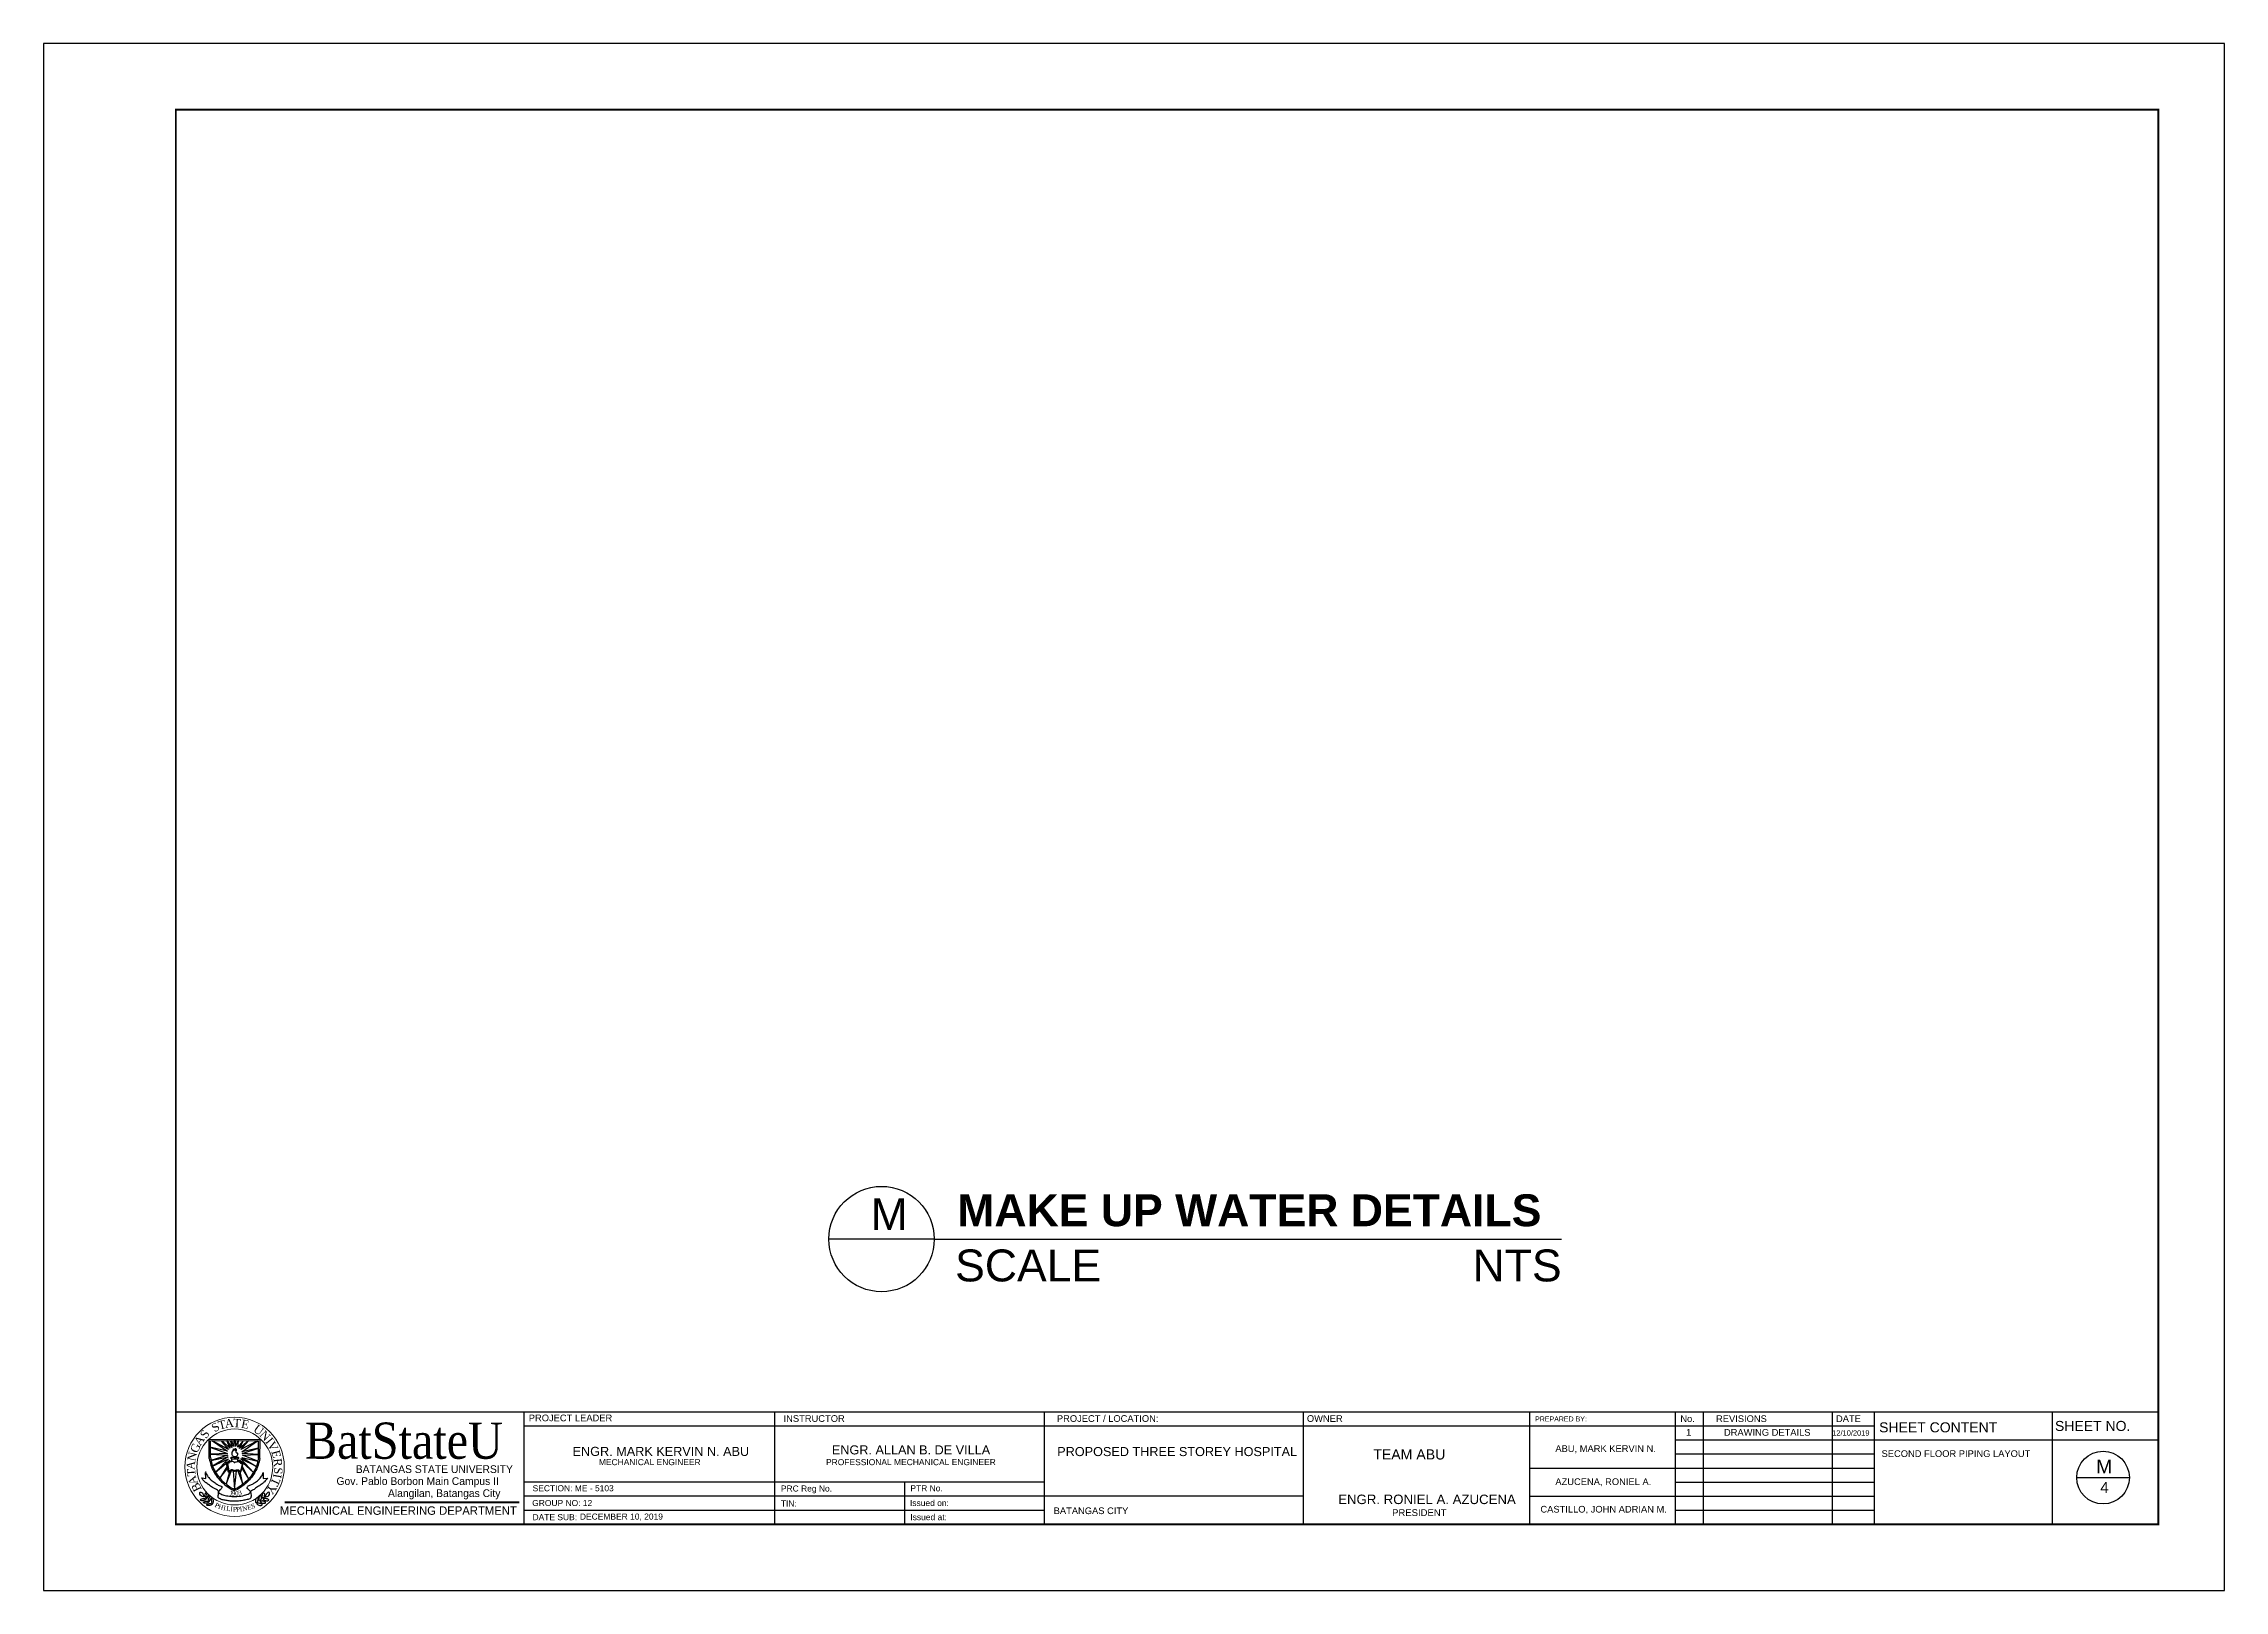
# Model space of a CAD drawing. Header units: millimetres. Extents: x 0 to 27402, y -2 to 21839.
# Drawn here: x 327 to 426.2, y -1.9 to 68.5 of the extents above; entities that cross this region are included whole.
import ezdxf
from ezdxf.enums import TextEntityAlignment as Align

# ---------------------------------------------------------------- set-up
doc = ezdxf.new("R2010")
doc.units = ezdxf.units.MM
for name, color, linetype in [('.1', 1, 'Continuous'), ('SHEET', 3, 'Continuous'), ('text', 7, 'Continuous')]:
    doc.layers.add(name, color=color, linetype=linetype)
for name, color, linetype, lineweight in [('stair', 134, 'Continuous', 0), ('texts', 2, 'Continuous', 18), ('WALL', 4, 'Continuous', 30)]:
    doc.layers.add(name, color=color, linetype=linetype, lineweight=lineweight)
doc.styles.add('arial', font='arial.ttf')
doc.styles.add('CGOTHIC', font='GOTHIC.TTF')
doc.styles.add('GARAMOND', font='GARA.TTF')
doc.styles.get("Standard").update_dxf_attribs({"font": 'arial.ttf'})

msp = doc.modelspace()

# ---------------------------------------------------------------- texts
at = {"attachment_point": 1, "style": 'arial'}
for s, width, insert, char_height in [('M', 0.03855, (364.606, 15.904), 1.452), ('{\\fArial|b1|i0|c0|p34;MAKE UP WATER DETAILS}', 43.36072, (368.548, 16.079), 1.45195), ('\\pxt21;SCALE                              NTS', 49.36036, (368.449, 13.568), 1.45195)]:
    msp.add_mtext_dynamic_manual_height_columns(s, width=width, gutter_width=1, heights=[0], dxfattribs=dict(at, insert=insert, char_height=char_height))
at = {"attachment_point": 1}
for s, insert, char_height, width, rotation in [('{\\fTimes New Roman|b0|i0|c0|p18;\\C1;A}', (333.77, 4.815), 0.37713, 29.67394, 56.11039), ('{\\fTimes New Roman|b0|i0|c0|p18;\\C1;S}', (334.045, 5.142), 0.37713, 29.67394, 56.11039), ('{\\fTimes New Roman|b0|i0|c0|p18;\\C1;S}', (334.544, 5.557), 0.37713, 29.67394, 33.23179), ('{\\fTimes New Roman|b0|i0|c0|p18;\\C1;T}', (334.86, 5.734), 0.37713, 29.67394, 14.44799), ('{\\fTimes New Roman|b0|i0|c0|p18;\\C1;A}', (335.183, 5.831), 0.37713, 29.67394, 5.71852), ('{\\fTimes New Roman|b0|i0|c0|p18;\\C1;T}', (335.599, 5.865), 0.37713, 0.3193, 356.81503), ('{\\fTimes New Roman|b0|i0|c0|p18;\\C1;E}', (335.996, 5.837), 0.37713, 29.67394, 348.69045), ('{\\fTimes New Roman|b0|i0|c0|p18;\\C1;U}', (336.688, 5.628), 0.37713, 29.67394, 323.50126), ('{\\fTimes New Roman|b0|i0|c0|p18;\\C1;N}', (337.024, 5.371), 0.37713, 29.67394, 314.13564), ('{\\fTimes New Roman|b0|i0|c0|p18;\\C1;I}', (337.325, 5.057), 0.37713, 29.67394, 308.6454), ('{\\fTimes New Roman|b0|i0|c0|p18;\\C1;N}', (333.482, 3.99), 0.37713, 29.67394, 77.56161), ('{\\fTimes New Roman|b0|i0|c0|p18;\\C1;G}', (333.606, 4.428), 0.37713, 29.67394, 65.93474), ('{\\fTimes New Roman|b0|i0|c0|p18;\\C1;V}', (337.456, 4.888), 0.37713, 29.67394, 298.20017), ('{\\fTimes New Roman|b0|i0|c0|p18;\\C1;E}', (337.681, 4.476), 0.37713, 29.67394, 285.47868), ('{\\fTimes New Roman|b0|i0|c0|p18;\\C1;R}', (337.789, 4.084), 0.37713, 29.67394, 276.19955), ('{\\fTimes New Roman|b0|i0|c0|p18;\\C1;A}', (333.451, 3.556), 0.37713, 29.67394, 85.53705), ('{\\fTimes New Roman|b0|i0|c0|p18;\\C1;T}', (333.502, 3.235), 0.37713, 29.67394, 94.26652), ('{\\fTimes New Roman|b0|i0|c0|p18;\\C1;A}', (333.636, 2.802), 0.37713, 29.67394, 110.36673), ('{\\fTimes New Roman|b0|i0|c0|p18;\\C1;T}', (337.747, 3.072), 0.37713, 29.67394, 245.97799), ('{\\fTimes New Roman|b0|i0|c0|p18;\\C1;I}', (337.794, 3.317), 0.37713, 29.67394, 259.8108), ('{\\fTimes New Roman|b0|i0|c0|p18;\\C1;S}', (337.836, 3.642), 0.37713, 29.67394, 266.05857), ('{\\fTimes New Roman|b0|i0|c0|p18;\\C1;B}', (333.818, 2.496), 0.37713, 29.67394, 115.18408), ('{\\fTimes New Roman|b0|i0|c0|p18;\\C1;P}', (334.813, 2.057), 0.21119, 29.67394, 333.24497), ('{\\fTimes New Roman|b0|i0|c0|p18;\\C1;P}', (334.819, 2.057), 0.21119, 29.67394, 333.24497), ('{\\fTimes New Roman|b0|i0|c0|p18;\\C1;1}', (335.435, 2.601), 0.21119, 29.67394, 350.69674), ('{\\fTimes New Roman|b0|i0|c0|p18;\\C1;9}', (335.516, 2.579), 0.21119, 29.67394, 359.89652), ('{\\fTimes New Roman|b0|i0|c0|p18;\\C1;0}', (335.673, 2.575), 0.21119, 29.67394, 359.89652), ('{\\fTimes New Roman|b0|i0|c0|p18;\\C1;3}', (335.787, 2.577), 0.21119, 29.67394, 14.57269), ('{\\fTimes New Roman|b0|i0|c0|p18;\\C1;S}', (336.378, 1.969), 0.21119, 29.67394, 14.57269), ('{\\fTimes New Roman|b0|i0|c0|p18;\\C1;Y}', (337.597, 2.721), 0.37713, 29.67394, 237.49398), ('{\\fTimes New Roman|b0|i0|c0|p18;\\C1;H}', (334.945, 1.983), 0.21119, 29.67394, 342.36893), ('{\\fTimes New Roman|b0|i0|c0|p18;\\C1;I}', (335.16, 1.913), 0.21119, 29.67394, 350.74463), ('{\\fTimes New Roman|b0|i0|c0|p18;\\C1;L}', (335.291, 1.893), 0.21119, 29.67394, 350.69674), ('{\\fTimes New Roman|b0|i0|c0|p18;\\C1;I}', (335.467, 1.86), 0.21119, 29.67394, 357.83253), ('{\\fTimes New Roman|b0|i0|c0|p18;\\C1;P}', (335.573, 1.851), 0.21119, 29.67394, 359.89652), ('{\\fTimes New Roman|b0|i0|c0|p18;\\C1;P}', (335.706, 1.844), 0.21119, 29.67394, 7.51618), ('{\\fTimes New Roman|b0|i0|c0|p18;\\C1;I}', (335.867, 1.851), 0.21119, 29.67394, 9.03911), ('{\\fTimes New Roman|b0|i0|c0|p18;\\C1;N}', (335.976, 1.861), 0.21119, 29.67394, 12.92447), ('{\\fTimes New Roman|b0|i0|c0|p18;\\C1;E}', (336.199, 1.917), 0.21119, 29.67394, 14.57269)]:
    msp.add_mtext(s, dxfattribs=dict(at, insert=insert, char_height=char_height, width=width, rotation=rotation))
at = {"layer": 'SHEET', "color": 1, "style": 'arial'}
for s, height, p in [('M', 0.624, (420.396, 3.374)), ('4', 0.499, (420.577, 2.487))]:
    msp.add_text(s, height=height, dxfattribs=at).set_placement(p)
at = {"layer": 'text', "style": 'arial'}
for s, height, p in [('PROJECT LEADER', 0.30409, (349.041, 5.751)), ('INSTRUCTOR', 0.304, (360.64, 5.724)), ('PROJECT / LOCATION:', 0.30402, (373.082, 5.724)), ('PROJECT / LOCATION:', 0.30402, (373.082, 5.724)), ('PROJECT / LOCATION:', 0.30402, (373.082, 5.724)), ('OWNER', 0.304, (384.463, 5.724)), ('PREPARED BY: ', 0.22802, (394.854, 5.742)), ('No.', 0.304, (401.463, 5.716)), ('REVISIONS', 0.304, (403.089, 5.716)), ('DATE', 0.304, (408.55, 5.716)), ('1', 0.304, (401.726, 5.097)), ('DRAWING DETAILS', 0.30402, (403.449, 5.092)), ('12/10/2019', 0.2432, (408.376, 5.097)), ('SHEET CONTENT', 0.45603, (410.513, 5.247)), ('SHEET NO.', 0.456, (418.519, 5.31)), ('ENGR. MARK KERVIN N. ABU', 0.41257, (351.035, 4.174)), ('MECHANICAL ENGINEER', 0.27505, (352.232, 3.753)), ('PROFESSIONAL MECHANICAL ENGINEER', 0.27505, (362.573, 3.753)), ('ENGR. ALLAN B. DE VILLA', 0.41257, (362.839, 4.242)), ('PROPOSED THREE STOREY HOSPITAL', 0.41257, (373.097, 4.166)), ('TEAM ABU', 0.4598, (387.483, 4.012)), ('ABU, MARK KERVIN N.', 0.30402, (395.774, 4.354)), ('SECOND FLOOR PIPING LAYOUT', 0.30402, (410.624, 4.126)), ('AZUCENA, RONIEL A.', 0.30402, (395.774, 2.848)), ('GROUP NO: 12', 0.27505, (349.197, 1.893)), ('SECTION: ME - 5103', 0.27505, (349.215, 2.566)), ('TIN:', 0.275, (360.518, 1.87)), ('PRC Reg No.', 0.27505, (360.518, 2.553)), ('Issued on:', 0.275, (366.394, 1.893)), ('PTR No.', 0.275, (366.413, 2.566)), ('ENGR. RONIEL A. AZUCENA', 0.43038, (385.888, 1.982)), ('DATE SUB:', 0.275, (349.212, 1.249)), ('DECEMBER 10, 2019', 0.27505, (351.369, 1.276)), ('Issued at:', 0.275, (366.41, 1.249)), ('BATANGAS CITY', 0.30402, (372.935, 1.525)), ('PRESIDENT', 0.3099, (388.341, 1.438)), ('CASTILLO, JOHN ADRIAN M.', 0.30402, (395.094, 1.596))]:
    msp.add_text(s, height=height, dxfattribs=at).set_placement(p)
at = {"layer": 'text', "width": 1}
for s, height, style, p in [('BatStateU', 1.6503, 'GARAMOND', (343.355, 4.044)), ('Gov. Pablo Borbon Main Campus II', 0.35128, 'CGOTHIC', (343.982, 2.852)), ('BATANGAS STATE UNIVERSITY', 0.35128, 'CGOTHIC', (344.741, 3.397)), ('Alangilan, Batangas City', 0.35128, 'CGOTHIC', (345.19, 2.303))]:
    msp.add_text(s, height=height, dxfattribs=dict(at, style=style)).set_placement(p, align=Align.CENTER)
at = {"layer": 'WALL', "color": 250, "linetype": 'Continuous', "lineweight": 0, "insert": (337.71, 1.878), "char_height": 0.38403, "width": 12.18966, "attachment_point": 1}
msp.add_mtext('{\\fCentury Gothic|b0|i0|c0|p34;\\C7;MECHANICAL ENGINEERING DEPARTMENT}', dxfattribs=at)

# ---------------------------------------------------------------- linework, layer by layer
at = {"layer": '.1', "color": 0}
for p, q in [((426.23, 68.45), (326.954, 68.45)), ((326.954, 68.45), (326.954, -1.946)), ((426.23, -1.946), (426.23, 68.45)), ((326.954, -1.946), (426.23, -1.946))]:
    msp.add_line(p, q, dxfattribs=at)
at = {"layer": '.1', "linetype": 'Continuous', "ltscale": 0.5}
msp.add_line((360.227, 6.183), (360.227, 1.063), dxfattribs=at)
for p, q in [((367.498, 14.045), (362.703, 14.045)), ((367.498, 14.045), (396.06, 14.045)), ((334.497, 4.06), (334.497, 4.927)), ((335.322, 4.391), (334.524, 4.565)), ((334.524, 4.565), (335.322, 4.288)), ((334.546, 4.095), (334.546, 4.864)), ((335.322, 4.288), (334.573, 4.256)), ((334.573, 4.256), (335.344, 4.201)), ((335.344, 4.201), (334.573, 3.967)), ((334.573, 3.967), (335.349, 4.136)), ((335.376, 4.467), (334.638, 4.864)), ((334.638, 4.864), (335.322, 4.391)), ((335.349, 4.136), (334.647, 3.705)), ((334.647, 3.705), (335.376, 4.039)), ((335.376, 4.039), (334.78, 3.429)), ((334.78, 3.429), (335.431, 3.974)), ((335.078, 4.864), (335.045, 4.83)), ((335.045, 4.83), (335.376, 4.467)), ((335.436, 4.521), (335.078, 4.864)), ((335.328, 4.864), (335.3, 4.864)), ((335.3, 4.864), (335.436, 4.521)), ((335.518, 4.559), (335.328, 4.864)), ((335.518, 4.864), (335.46, 4.846)), ((335.46, 4.846), (335.518, 4.559)), ((335.507, 4.046), (335.507, 3.945)), ((335.599, 4.603), (335.518, 4.864)), ((335.621, 4.864), (335.599, 4.603)), ((335.697, 4.864), (335.621, 4.864)), ((335.794, 4.864), (335.697, 4.608)), ((335.697, 4.608), (335.697, 4.864)), ((335.786, 4.034), (335.786, 3.933)), ((336.033, 4.864), (335.794, 4.57)), ((335.794, 4.57), (335.832, 4.864)), ((335.832, 4.864), (335.794, 4.864)), ((336.503, 3.417), (335.87, 3.99)), ((336.283, 4.864), (335.876, 4.516)), ((335.876, 4.516), (336.033, 4.864)), ((336.695, 4.864), (335.935, 4.462)), ((335.935, 4.462), (336.283, 4.864)), ((336.641, 3.699), (335.935, 4.039)), ((335.935, 4.039), (336.503, 3.417)), ((335.973, 4.359), (336.695, 4.864)), ((336.744, 4.527), (335.973, 4.359)), ((335.973, 4.104), (336.641, 3.699)), ((335.973, 4.104), (336.711, 3.935)), ((335.995, 4.277), (336.744, 4.527)), ((336.744, 4.245), (335.995, 4.277)), ((336.006, 4.201), (336.744, 4.245)), ((336.711, 3.935), (336.006, 4.201)), ((336.744, 4.088), (336.744, 4.864)), ((336.793, 4.06), (336.809, 4.923)), ((334.15, 3.182), (334.334, 3.144)), ((334.334, 3.144), (334.324, 3.419)), ((335.295, 3.67), (334.983, 3.154)), ((334.983, 3.154), (335.306, 3.588)), ((335.261, 3.832), (335.338, 3.476)), ((335.265, 2.891), (335.512, 3.507)), ((335.42, 3.453), (335.265, 2.891)), ((335.321, 3.824), (335.379, 3.494)), ((335.577, 3.491), (335.645, 2.653)), ((335.645, 2.653), (335.729, 3.496)), ((335.8, 3.491), (336.018, 2.885)), ((336.018, 2.885), (335.897, 3.458)), ((335.997, 3.795), (335.915, 3.488)), ((335.947, 3.47), (336.042, 3.834)), ((335.979, 3.621), (336.282, 3.127)), ((336.282, 3.127), (336.011, 3.692)), ((336.942, 3.422), (336.953, 3.151)), ((336.953, 3.151), (337.134, 3.157))]:
    msp.add_line(p, q)
msp.add_circle((365.101, 14.045), 2.398)
for points in [[(334.497, 4.06), (334.568, 3.76), (334.714, 3.424), (334.915, 3.142), (335.317, 2.778), (335.588, 2.621), (335.642, 2.605)], [(334.546, 4.095), (334.617, 3.795), (334.763, 3.458), (334.964, 3.176), (335.366, 2.813), (335.637, 2.656), (335.691, 2.64)], [(336.744, 4.095), (336.674, 3.795), (336.527, 3.458), (336.326, 3.176), (335.925, 2.813), (335.654, 2.656), (335.599, 2.64)], [(336.793, 4.06), (336.723, 3.76), (336.576, 3.424), (336.375, 3.142), (335.974, 2.778), (335.703, 2.621), (335.648, 2.605)], [(335.261, 3.832), (335.26, 3.87), (335.317, 3.878), (335.379, 3.902), (335.454, 3.94), (335.507, 3.945), (335.507, 3.969)], [(335.338, 3.476), (335.388, 3.441), (335.44, 3.453), (335.475, 3.49), (335.512, 3.507), (335.565, 3.507), (335.605, 3.499), (335.646, 3.478), (335.712, 3.493), (335.753, 3.504), (335.8, 3.491), (335.897, 3.458), (335.947, 3.47)], [(335.379, 3.494), (335.434, 3.494), (335.443, 3.517), (335.48, 3.537), (335.544, 3.552), (335.605, 3.523), (335.643, 3.517), (335.692, 3.52), (335.73, 3.537), (335.785, 3.543), (335.82, 3.54), (335.852, 3.517), (335.869, 3.502), (335.915, 3.488)], [(336.041, 3.83), (336.029, 3.873), (335.968, 3.859), (335.933, 3.876), (335.907, 3.908), (335.869, 3.931), (335.837, 3.954), (335.786, 3.954)], [(334.232, 2.313), (334.123, 2.352), (334.073, 2.43), (334.066, 2.506), (334.076, 2.519), (334.143, 2.513), (334.209, 2.453), (334.235, 2.394), (334.243, 2.339), (334.243, 2.311), (334.237, 2.311), (334.222, 2.326), (334.221, 2.326)], [(334.338, 2.202), (334.276, 2.155), (334.188, 2.137), (334.134, 2.139), (334.09, 2.165), (334.089, 2.183), (334.131, 2.21), (334.173, 2.225), (334.224, 2.233), (334.244, 2.239), (334.283, 2.229), (334.334, 2.201), (334.336, 2.194)], [(334.476, 2.083), (334.414, 2.036), (334.326, 2.018), (334.272, 2.02), (334.228, 2.047), (334.227, 2.064), (334.269, 2.091), (334.311, 2.107), (334.363, 2.115), (334.383, 2.12), (334.421, 2.11), (334.473, 2.082), (334.475, 2.076)], [(334.365, 2.238), (334.392, 2.31), (334.386, 2.4), (334.368, 2.452), (334.33, 2.486), (334.313, 2.482), (334.3, 2.434), (334.296, 2.39), (334.303, 2.338), (334.303, 2.317), (334.324, 2.283), (334.365, 2.242), (334.372, 2.242)], [(334.627, 1.976), (334.565, 1.929), (334.478, 1.911), (334.423, 1.913), (334.38, 1.939), (334.378, 1.957), (334.42, 1.984), (334.462, 2), (334.514, 2.007), (334.534, 2.013), (334.573, 2.003), (334.624, 1.975), (334.626, 1.968)], [(334.503, 2.12), (334.531, 2.192), (334.524, 2.281), (334.507, 2.333), (334.469, 2.367), (334.451, 2.364), (334.438, 2.316), (334.434, 2.271), (334.441, 2.219), (334.441, 2.199), (334.462, 2.164), (334.503, 2.123), (334.51, 2.123)], [(334.654, 2.012), (334.682, 2.085), (334.675, 2.174), (334.658, 2.226), (334.62, 2.26), (334.603, 2.257), (334.589, 2.208), (334.585, 2.164), (334.592, 2.112), (334.592, 2.091), (334.613, 2.057), (334.654, 2.016), (334.661, 2.016)], [(336.632, 2.029), (336.608, 2.102), (336.618, 2.191), (336.638, 2.242), (336.677, 2.275), (336.694, 2.271), (336.706, 2.222), (336.707, 2.177), (336.698, 2.126), (336.697, 2.105), (336.675, 2.072), (336.632, 2.032), (336.625, 2.033)], [(336.658, 1.991), (336.717, 1.942), (336.804, 1.92), (336.859, 1.92), (336.904, 1.945), (336.906, 1.962), (336.865, 1.991), (336.823, 2.008), (336.772, 2.018), (336.753, 2.025), (336.713, 2.016), (336.661, 1.99), (336.659, 1.984)], [(336.788, 2.13), (336.763, 2.203), (336.774, 2.292), (336.793, 2.343), (336.832, 2.376), (336.85, 2.372), (336.861, 2.323), (336.863, 2.278), (336.854, 2.227), (336.853, 2.206), (336.831, 2.173), (336.788, 2.133), (336.781, 2.133)], [(336.813, 2.092), (336.873, 2.043), (336.96, 2.021), (337.014, 2.021), (337.059, 2.045), (337.061, 2.063), (337.02, 2.091), (336.979, 2.109), (336.928, 2.119), (336.908, 2.126), (336.869, 2.117), (336.817, 2.091), (336.814, 2.085)], [(336.931, 2.242), (336.906, 2.316), (336.917, 2.405), (336.936, 2.456), (336.975, 2.489), (336.993, 2.484), (337.004, 2.436), (337.006, 2.391), (336.997, 2.34), (336.996, 2.319), (336.974, 2.285), (336.931, 2.246), (336.924, 2.246)], [(336.956, 2.205), (337.016, 2.156), (337.103, 2.134), (337.157, 2.133), (337.202, 2.158), (337.204, 2.176), (337.163, 2.204), (337.122, 2.222), (337.071, 2.232), (337.051, 2.238), (337.012, 2.23), (336.96, 2.204), (336.957, 2.197)], [(337.067, 2.312), (337.177, 2.346), (337.231, 2.422), (337.241, 2.498), (337.231, 2.511), (337.164, 2.508), (337.095, 2.45), (337.067, 2.393), (337.056, 2.338), (337.055, 2.31), (337.062, 2.31), (337.077, 2.324), (337.079, 2.324)]]:
    msp.add_spline(points, degree=3)
for points, end_tangent in [([(335.493, 4.116), (335.581, 4.111), (335.672, 4.107), (335.734, 4.109), (335.788, 4.115), (335.818, 4.112), (335.819, 4.083), (335.819, 4.059), (335.808, 4.038), (335.783, 4.034), (335.732, 4.029), (335.645, 4.029), (335.54, 4.027), (335.514, 4.043), (335.484, 4.062), (335.492, 4.117), (335.492, 4.123)], (-1, 0)), ([(335.321, 3.824), (335.396, 3.865), (335.449, 3.911), (335.501, 3.925), (335.553, 3.931), (335.605, 3.911), (335.625, 3.885), (335.646, 3.87), (335.675, 3.896), (335.741, 3.911), (335.805, 3.923), (335.875, 3.891), (335.921, 3.844), (335.979, 3.824), (335.997, 3.833), (335.997, 3.795)], (0, -1))]:
    msp.add_spline(points, degree=3, dxfattribs=dict(end_tangent=end_tangent))
at = {"start_tangent": (-1, 0)}
msp.add_spline([(335.639, 4.136), (335.57, 4.173), (335.534, 4.229), (335.534, 4.292), (335.534, 4.34), (335.548, 4.365), (335.563, 4.413), (335.584, 4.408), (335.592, 4.456), (335.606, 4.492), (335.625, 4.466), (335.663, 4.432), (335.691, 4.432), (335.689, 4.471), (335.676, 4.505), (335.678, 4.517), (335.713, 4.487), (335.713, 4.46), (335.719, 4.433), (335.719, 4.405), (335.708, 4.36), (335.735, 4.319), (335.767, 4.321), (335.788, 4.268), (335.782, 4.224), (335.75, 4.166), (335.72, 4.14), (335.683, 4.133), (335.637, 4.133), (335.64, 4.133)], degree=3, dxfattribs=at)
for points, knots in [([(337.134, 3.157), (337.138, 3.157), (337.162, 3.153), (337.025, 3.023), (336.94, 2.913), (336.768, 2.817), (336.609, 2.71), (336.493, 2.616), (336.367, 2.575), (336.393, 2.445), (336.424, 2.341), (336.35, 2.214), (336.199, 2.185), (336.001, 2.134), (335.758, 2.115), (335.52, 2.109), (335.309, 2.142), (335.123, 2.162), (334.988, 2.21), (334.915, 2.265), (334.889, 2.314), (334.911, 2.403), (334.929, 2.49), (334.899, 2.642), (334.684, 2.686), (334.52, 2.825), (334.367, 2.943), (334.237, 3.032), (334.192, 3.12), (334.121, 3.187), (334.149, 3.184), (334.178, 3.176)], [1.525096, 1.525096, 1.525096, 1.525096, 1.532073, 1.584612, 1.633558, 1.698069, 1.768711, 1.823631, 1.856154, 1.874433, 1.942755, 1.959564, 2.013837, 2.081716, 2.168665, 2.253261, 2.318126, 2.380396, 2.439479, 2.4572, 2.470092, 2.492272, 2.543518, 2.560297, 2.639259, 2.721631, 2.780104, 2.832648, 2.871086, 2.885372, 2.911145, 2.911145, 2.911145, 2.911145]), ([(334.34, 3.448), (334.289, 3.448), (334.412, 3.285), (334.47, 3.172), (334.626, 3.033), (334.801, 2.931), (334.914, 2.816), (335.098, 2.786), (335.054, 2.694), (335.007, 2.644), (334.943, 2.605), (334.894, 2.507), (335.049, 2.419), (335.225, 2.369), (335.444, 2.331), (335.623, 2.333), (335.834, 2.329), (336.069, 2.358), (336.263, 2.437), (336.37, 2.5), (336.37, 2.568), (336.313, 2.61), (336.276, 2.661), (336.21, 2.695), (336.23, 2.763), (336.291, 2.836), (336.429, 2.858), (336.572, 2.96), (336.708, 3.053), (336.811, 3.157), (336.874, 3.25), (336.929, 3.32), (336.942, 3.41), (336.942, 3.422)], [0, 0, 0, 0, 0.050157, 0.09733, 0.169415, 0.238469, 0.297382, 0.34519, 0.361609, 0.384753, 0.415402, 0.43521, 0.480082, 0.549086, 0.637593, 0.692397, 0.728181, 0.847546, 0.920378, 0.94488, 0.959291, 0.979722, 1.010309, 1.023969, 1.046254, 1.066064, 1.119081, 1.173808, 1.241086, 1.282544, 1.318293, 1.350594, 1.379885, 1.379885, 1.379885, 1.379885]), ([(334.324, 3.442), (334.328, 3.447), (334.337, 3.451), (334.349, 3.451), (334.351, 3.451)], [3.04846765, 3.04846765, 3.04846765, 3.04846765, 3.05886904, 3.06079098, 3.06079098, 3.06079098, 3.06079098]), ([(335.618, 2.985), (335.63, 2.983), (335.651, 2.98), (335.667, 2.982), (335.678, 2.985)], [0, 0, 0, 0, 0.01145534, 0.02007474, 0.02007474, 0.02007474, 0.02007474]), ([(335.618, 2.965), (335.63, 2.963), (335.651, 2.959), (335.667, 2.961), (335.678, 2.964)], [0, 0, 0, 0, 0.01145534, 0.02007474, 0.02007474, 0.02007474, 0.02007474]), ([(335.624, 2.916), (335.634, 2.918), (335.651, 2.92), (335.664, 2.919), (335.672, 2.917)], [0.00178548, 0.00178548, 0.00178548, 0.00178548, 0.01145534, 0.01823656, 0.01823656, 0.01823656, 0.01823656]), ([(335.626, 2.896), (335.635, 2.897), (335.651, 2.899), (335.663, 2.899), (335.67, 2.897)], [0.00231179, 0.00231179, 0.00231179, 0.00231179, 0.01145534, 0.0176246, 0.0176246, 0.0176246, 0.0176246])]:
    msp.add_open_spline(points, degree=3, knots=knots)
at = {"layer": 'SHEET', "color": 1}
for p, q in [((332.971, 6.183), (423.222, 6.183)), ((348.817, 6.184), (348.817, 1.063)), ((348.817, 6.183), (348.817, 1.063)), ((360.227, 6.184), (360.227, 1.063)), ((360.227, 6.183), (360.227, 1.063)), ((372.517, 1.063), (372.517, 6.183)), ((384.294, 6.183), (384.294, 1.063)), ((394.596, 6.183), (394.596, 1.063)), ((401.225, 6.183), (401.225, 1.063)), ((402.506, 6.183), (402.506, 1.063)), ((408.37, 6.183), (408.37, 1.063)), ((410.29, 6.183), (410.29, 1.063)), ((418.385, 6.183), (418.385, 1.063)), ((348.817, 5.543), (405.388, 5.543)), ((403.63, 5.543), (410.29, 5.543)), ((401.225, 4.903), (411.986, 4.903)), ((401.225, 4.263), (410.29, 4.263)), ((408.624, 4.903), (423.222, 4.903)), ((348.817, 2.993), (372.517, 2.993)), ((366.151, 2.993), (366.151, 1.063)), ((394.596, 3.623), (405.388, 3.623)), ((401.225, 2.983), (410.29, 2.983)), ((403.63, 3.623), (410.29, 3.623)), ((419.506, 3.187), (421.906, 3.187)), ((348.817, 2.35), (384.294, 2.35)), ((394.596, 2.343), (405.388, 2.343)), ((403.63, 2.343), (410.29, 2.343)), ((348.817, 1.706), (359.151, 1.706)), ((348.817, 1.706), (372.517, 1.706)), ((360.227, 1.706), (370.561, 1.706)), ((401.225, 1.703), (410.29, 1.703))]:
    msp.add_line(p, q, dxfattribs=at)
msp.add_circle((420.706, 3.187), 1.2, dxfattribs=at)
at = {"layer": 'stair'}
for p, q in [((334.497, 4.927), (336.809, 4.923)), ((334.546, 4.864), (336.744, 4.864))]:
    msp.add_line(p, q, dxfattribs=at)
msp.add_circle((335.649, 3.677), 2.263, dxfattribs=at)
at = {"layer": 'stair', "lineweight": 20}
for centre, radius in [((335.649, 3.677), 2.263), ((335.657, 3.671), 1.728)]:
    msp.add_circle(centre, radius, dxfattribs=at)
at = {"layer": 'texts', "color": 85, "linetype": 'Continuous', "lineweight": 50}
msp.add_line((337.935, 2.071), (348.596, 2.071), dxfattribs=at)
at = {"layer": 'WALL', "color": 1, "linetype": 'Continuous', "const_width": 0.0853}
msp.add_lwpolyline([(332.971, 1.063), (423.222, 1.063), (423.222, 65.442), (332.971, 65.442)], close=True, dxfattribs=at)

msp.set_redraw_order([(e.dxf.handle, doc.entitydb.next_handle()) for e in msp.query("TEXT MTEXT ATTDEF DIMENSION ARC_DIMENSION")])  # texts and dimensions are drawn at this point

doc.saveas('drawing.dxf')
